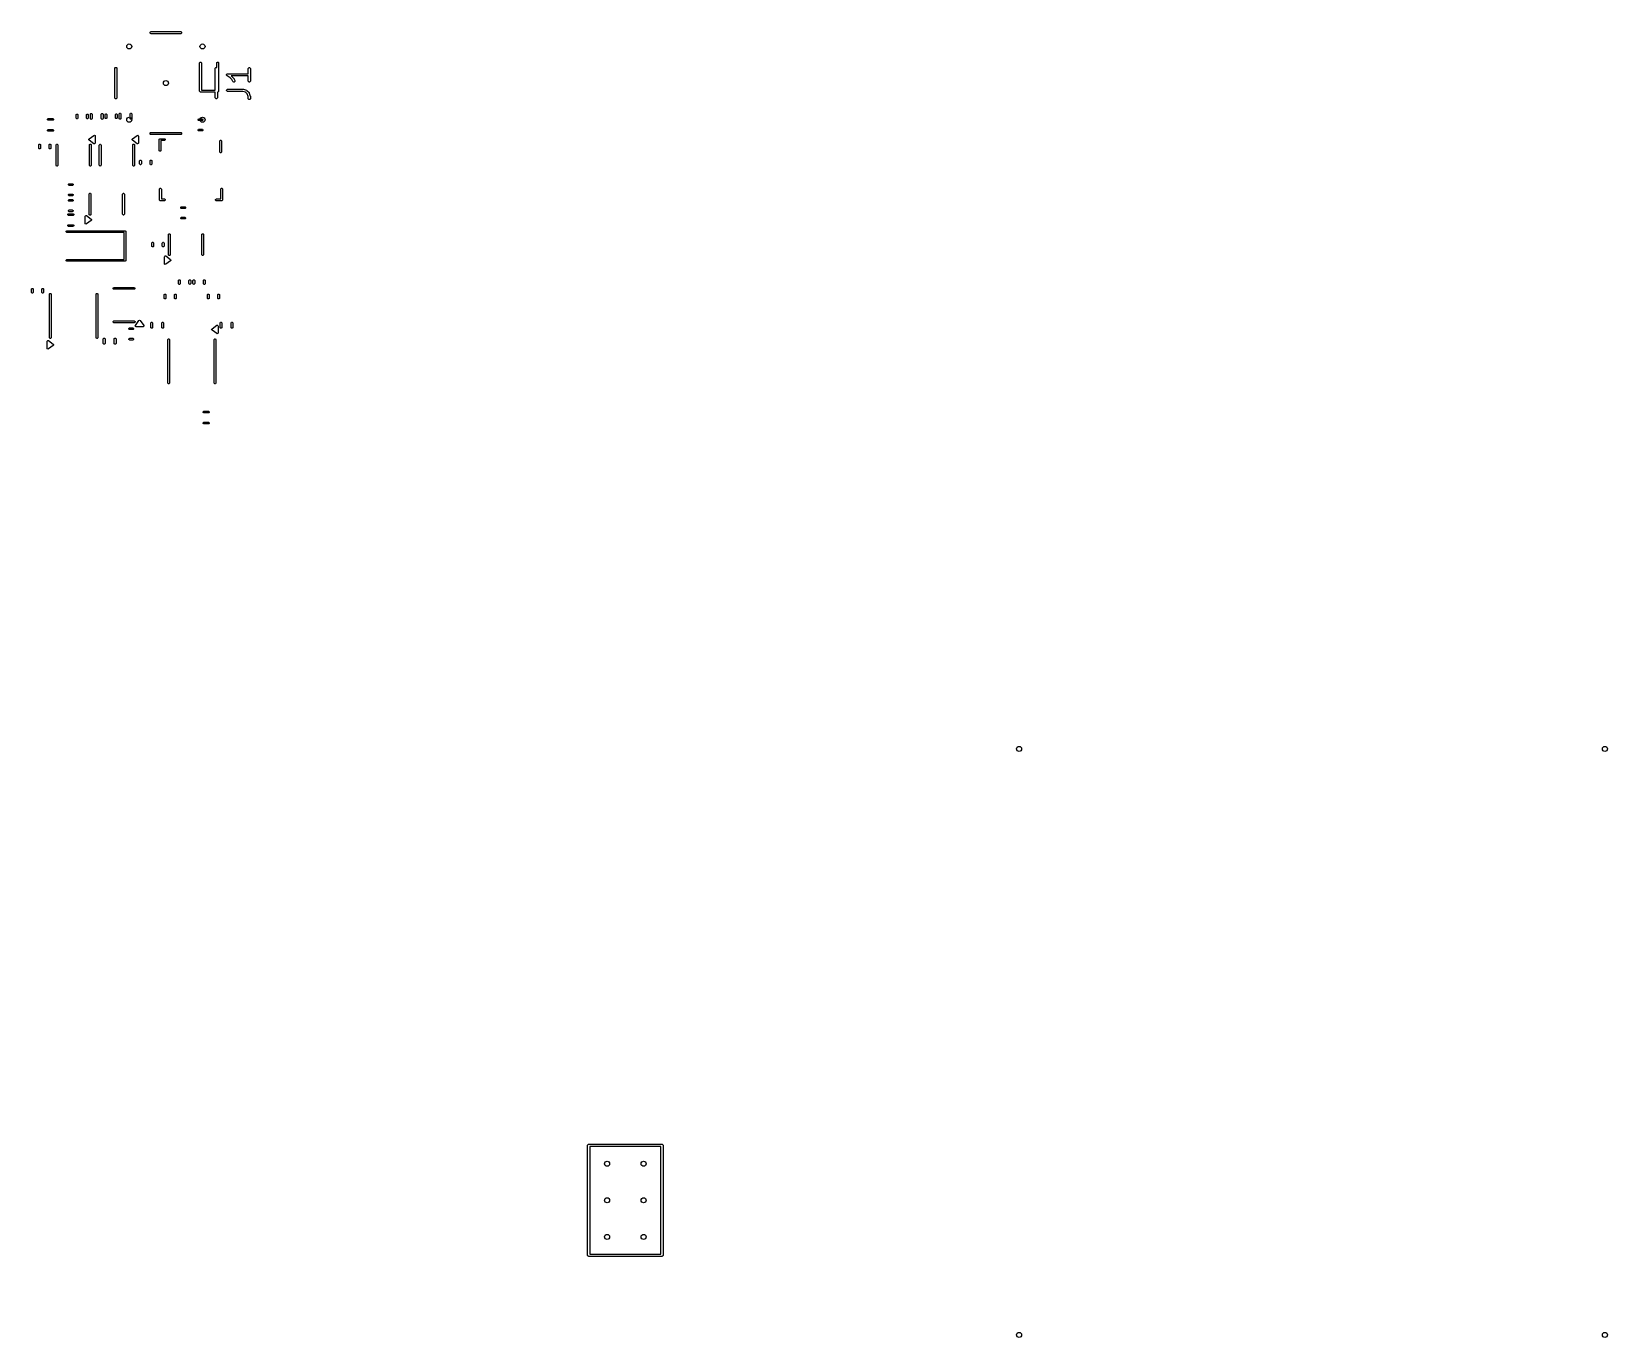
# Model space of a CAD drawing. Extents: x -2.3 to 2.01, y 0.39 to 3.96.
import ezdxf

# ---------------------------------------------------------------- set-up
doc = ezdxf.new("R2010")
doc.units = 0
doc.header["$MEASUREMENT"] = 0
doc.layers.add('BLACK', color=7, linetype='CONTINUOUS')

msp = doc.modelspace()

# ---------------------------------------------------------------- linework, layer by layer
at = {"layer": 'BLACK', "linetype": 'CONTINUOUS'}
for p, q in [((-1.9728, 3.9565), (-1.9724, 3.9575)), ((-1.9728, 3.9553), (-1.9728, 3.9565)), ((-1.9724, 3.9543), (-1.9728, 3.9553)), ((-1.9724, 3.9575), (-1.9716, 3.9584)), ((-1.9716, 3.9535), (-1.9724, 3.9543)), ((-1.9716, 3.9584), (-1.9705, 3.9588)), ((-1.9705, 3.953), (-1.9716, 3.9535)), ((-1.9705, 3.9588), (-1.9699, 3.9589)), ((-1.9699, 3.953), (-1.9705, 3.953)), ((-1.9699, 3.9589), (-1.8899, 3.9589)), ((-1.8899, 3.953), (-1.9699, 3.953)), ((-1.8899, 3.9589), (-1.8893, 3.9588)), ((-1.8893, 3.953), (-1.8899, 3.953)), ((-1.8893, 3.9588), (-1.8883, 3.9584)), ((-1.8883, 3.9535), (-1.8893, 3.953)), ((-1.8883, 3.9584), (-1.8875, 3.9575)), ((-1.8875, 3.9543), (-1.8883, 3.9535)), ((-1.8875, 3.9575), (-1.887, 3.9565)), ((-1.887, 3.9553), (-1.8875, 3.9543)), ((-1.887, 3.9565), (-1.887, 3.9553)), ((-1.8378, 3.8732), (-1.8376, 3.8741)), ((-1.8376, 3.8741), (-1.8363, 3.8754)), ((-1.8363, 3.8754), (-1.8345, 3.8754)), ((-1.8345, 3.8754), (-1.8333, 3.8741)), ((-1.8333, 3.8741), (-1.8331, 3.8732)), ((-1.7906, 3.8732), (-1.7904, 3.8741)), ((-1.7904, 3.8741), (-1.7891, 3.8754)), ((-1.7891, 3.8754), (-1.7873, 3.8754)), ((-1.7873, 3.8754), (-1.786, 3.8741)), ((-1.786, 3.8741), (-1.7858, 3.8732)), ((-2.0697, 3.8581), (-2.0696, 3.8587)), ((-2.0697, 3.7781), (-2.0697, 3.8581)), ((-2.0696, 3.8587), (-2.0692, 3.8598)), ((-2.0692, 3.8598), (-2.0684, 3.8606)), ((-2.0684, 3.8606), (-2.0673, 3.861)), ((-2.0673, 3.861), (-2.0661, 3.861)), ((-2.0661, 3.861), (-2.0651, 3.8606)), ((-2.0651, 3.8606), (-2.0643, 3.8598)), ((-2.0643, 3.8598), (-2.0638, 3.8587)), ((-2.0638, 3.8587), (-2.0638, 3.8581)), ((-2.0638, 3.8581), (-2.0638, 3.7781)), ((-1.8378, 3.7961), (-1.8378, 3.8732)), ((-1.8331, 3.8732), (-1.8331, 3.7984)), ((-1.7951, 3.8581), (-1.795, 3.8587)), ((-1.7951, 3.7984), (-1.7951, 3.8581)), ((-1.795, 3.8587), (-1.7946, 3.8598)), ((-1.7946, 3.8598), (-1.7938, 3.8606)), ((-1.7938, 3.8606), (-1.7927, 3.861)), ((-1.7927, 3.861), (-1.7915, 3.861)), ((-1.7915, 3.861), (-1.7906, 3.8606)), ((-1.7906, 3.8606), (-1.7906, 3.8732)), ((-1.7858, 3.8732), (-1.7858, 3.7961)), ((-1.7641, 3.8412), (-1.764, 3.8415)), ((-1.7641, 3.8409), (-1.7641, 3.8412)), ((-1.7641, 3.8406), (-1.7641, 3.8409)), ((-1.7641, 3.8403), (-1.7641, 3.8406)), ((-1.7641, 3.84), (-1.7641, 3.8403)), ((-1.764, 3.8398), (-1.7641, 3.84)), ((-1.764, 3.8415), (-1.7639, 3.8417)), ((-1.7639, 3.8395), (-1.764, 3.8398)), ((-1.7639, 3.8417), (-1.7637, 3.842)), ((-1.7637, 3.8392), (-1.7639, 3.8395)), ((-1.7637, 3.842), (-1.7636, 3.8422)), ((-1.7636, 3.839), (-1.7637, 3.8392)), ((-1.7636, 3.8422), (-1.7634, 3.8425)), ((-1.7634, 3.8388), (-1.7636, 3.839)), ((-1.7634, 3.8425), (-1.7633, 3.8427)), ((-1.7633, 3.8385), (-1.7634, 3.8388)), ((-1.7633, 3.8427), (-1.763, 3.8429)), ((-1.7628, 3.8382), (-1.7633, 3.8385)), ((-1.763, 3.8429), (-1.7628, 3.8431)), ((-1.7628, 3.8431), (-1.7625, 3.8432)), ((-1.7546, 3.8327), (-1.7628, 3.8382)), ((-1.7628, 3.8382), (-1.7628, 3.8382)), ((-1.7628, 3.8382), (-1.7628, 3.8382)), ((-1.7628, 3.8382), (-1.7628, 3.8382)), ((-1.7625, 3.8432), (-1.7623, 3.8433)), ((-1.7623, 3.8433), (-1.762, 3.8434)), ((-1.762, 3.8434), (-1.7618, 3.8435)), ((-1.7618, 3.8435), (-1.7612, 3.8436)), ((-1.7612, 3.8436), (-1.7612, 3.8436)), ((-1.7612, 3.8436), (-1.7612, 3.8436)), ((-1.7612, 3.8436), (-1.7612, 3.8436)), ((-1.7612, 3.8436), (-1.7051, 3.8436)), ((-1.7495, 3.8276), (-1.7546, 3.8327)), ((-1.7051, 3.8377), (-1.7514, 3.8377)), ((-1.7514, 3.8377), (-1.7511, 3.8374)), ((-1.7511, 3.8374), (-1.7511, 3.8374)), ((-1.7511, 3.8374), (-1.7511, 3.8374)), ((-1.7511, 3.8374), (-1.7509, 3.8373)), ((-1.7509, 3.8373), (-1.7507, 3.8371)), ((-1.7507, 3.8371), (-1.7507, 3.8371)), ((-1.7507, 3.8371), (-1.7507, 3.8371)), ((-1.7507, 3.8371), (-1.745, 3.8314)), ((-1.745, 3.8314), (-1.7448, 3.8312)), ((-1.7448, 3.8312), (-1.7448, 3.8312)), ((-1.7448, 3.8312), (-1.7447, 3.8311)), ((-1.7447, 3.8311), (-1.7447, 3.831)), ((-1.7447, 3.831), (-1.7446, 3.8309)), ((-1.7446, 3.8309), (-1.7445, 3.8307)), ((-1.7445, 3.8307), (-1.7417, 3.8251)), ((-1.7051, 3.8575), (-1.705, 3.8581)), ((-1.7051, 3.8436), (-1.7051, 3.8575)), ((-1.7051, 3.8237), (-1.7051, 3.8377)), ((-1.705, 3.8581), (-1.7046, 3.8591)), ((-1.7046, 3.8591), (-1.7038, 3.8599)), ((-1.7038, 3.8599), (-1.7027, 3.8604)), ((-1.7027, 3.8604), (-1.7015, 3.8604)), ((-1.7015, 3.8604), (-1.7005, 3.8599)), ((-1.7005, 3.8599), (-1.6997, 3.8591)), ((-1.6997, 3.8591), (-1.6992, 3.8581)), ((-1.6992, 3.8581), (-1.6992, 3.8575)), ((-1.6992, 3.8575), (-1.6992, 3.8237)), ((-1.8376, 3.7952), (-1.8378, 3.7961)), ((-1.8363, 3.7939), (-1.8376, 3.7952)), ((-1.8354, 3.7937), (-1.8363, 3.7939)), ((-1.7951, 3.7937), (-1.8354, 3.7937)), ((-1.8331, 3.7984), (-1.7951, 3.7984)), ((-1.7951, 3.7781), (-1.7951, 3.7937)), ((-1.7882, 3.7937), (-1.7892, 3.7937)), ((-1.7892, 3.7937), (-1.7892, 3.7781)), ((-1.7873, 3.7939), (-1.7882, 3.7937)), ((-1.786, 3.7952), (-1.7873, 3.7939)), ((-1.7858, 3.7961), (-1.786, 3.7952)), ((-1.7641, 3.799), (-1.7636, 3.8001)), ((-1.7641, 3.7978), (-1.7641, 3.799)), ((-1.7636, 3.7968), (-1.7641, 3.7978)), ((-1.7636, 3.8001), (-1.7628, 3.8009)), ((-1.7628, 3.796), (-1.7636, 3.7968)), ((-1.7628, 3.8009), (-1.7618, 3.8013)), ((-1.7618, 3.7955), (-1.7628, 3.796)), ((-1.7618, 3.8013), (-1.7612, 3.8014)), ((-1.7612, 3.7955), (-1.7618, 3.7955)), ((-1.7612, 3.8014), (-1.719, 3.8014)), ((-1.7195, 3.7955), (-1.7612, 3.7955)), ((-1.7469, 3.8224), (-1.7495, 3.8276)), ((-1.7466, 3.8219), (-1.7469, 3.8224)), ((-1.7458, 3.8212), (-1.7466, 3.8219)), ((-1.7447, 3.8208), (-1.7458, 3.8212)), ((-1.7435, 3.8209), (-1.7447, 3.8208)), ((-1.7425, 3.8214), (-1.7435, 3.8209)), ((-1.7417, 3.8223), (-1.7425, 3.8214)), ((-1.7417, 3.8251), (-1.7415, 3.8245)), ((-1.7414, 3.8234), (-1.7417, 3.8223)), ((-1.7415, 3.8245), (-1.7414, 3.8234)), ((-1.7122, 3.793), (-1.7195, 3.7955)), ((-1.719, 3.8014), (-1.7187, 3.8013)), ((-1.7187, 3.8013), (-1.7186, 3.8014)), ((-1.7186, 3.8014), (-1.7185, 3.8013)), ((-1.7185, 3.8013), (-1.7184, 3.8013)), ((-1.7184, 3.8013), (-1.7183, 3.8013)), ((-1.7183, 3.8013), (-1.7181, 3.8012)), ((-1.7181, 3.8012), (-1.7096, 3.7984)), ((-1.7075, 3.7884), (-1.7122, 3.793)), ((-1.7096, 3.7984), (-1.7091, 3.7982)), ((-1.7091, 3.7982), (-1.709, 3.7981)), ((-1.709, 3.7981), (-1.7089, 3.7981)), ((-1.7089, 3.7981), (-1.7085, 3.7977)), ((-1.7085, 3.7977), (-1.7028, 3.7921)), ((-1.7051, 3.7811), (-1.7075, 3.7884)), ((-1.705, 3.8232), (-1.7051, 3.8237)), ((-1.7046, 3.8221), (-1.705, 3.8232)), ((-1.7038, 3.8213), (-1.7046, 3.8221)), ((-1.7027, 3.8208), (-1.7038, 3.8213)), ((-1.7028, 3.7921), (-1.7025, 3.7916)), ((-1.7015, 3.8208), (-1.7027, 3.8208)), ((-1.7025, 3.7916), (-1.7024, 3.7915)), ((-1.7024, 3.7915), (-1.7024, 3.7915)), ((-1.7024, 3.7915), (-1.7021, 3.7909)), ((-1.7021, 3.7909), (-1.6993, 3.7825)), ((-1.7005, 3.8213), (-1.7015, 3.8208)), ((-1.6997, 3.8221), (-1.7005, 3.8213)), ((-1.6992, 3.8232), (-1.6997, 3.8221)), ((-1.6992, 3.8237), (-1.6992, 3.8232)), ((-2.0696, 3.7775), (-2.0697, 3.7781)), ((-2.0692, 3.7765), (-2.0696, 3.7775)), ((-2.0684, 3.7757), (-2.0692, 3.7765)), ((-2.0673, 3.7752), (-2.0684, 3.7757)), ((-2.0661, 3.7752), (-2.0673, 3.7752)), ((-2.0651, 3.7757), (-2.0661, 3.7752)), ((-2.0643, 3.7765), (-2.0651, 3.7757)), ((-2.0638, 3.7775), (-2.0643, 3.7765)), ((-2.0638, 3.7781), (-2.0638, 3.7775)), ((-1.795, 3.7775), (-1.7951, 3.7781)), ((-1.7946, 3.7765), (-1.795, 3.7775)), ((-1.7938, 3.7757), (-1.7946, 3.7765)), ((-1.7927, 3.7752), (-1.7938, 3.7757)), ((-1.7915, 3.7752), (-1.7927, 3.7752)), ((-1.7905, 3.7757), (-1.7915, 3.7752)), ((-1.7897, 3.7765), (-1.7905, 3.7757)), ((-1.7892, 3.7775), (-1.7897, 3.7765)), ((-1.7892, 3.7781), (-1.7892, 3.7775)), ((-1.7051, 3.7759), (-1.7051, 3.7811)), ((-1.705, 3.7754), (-1.7051, 3.7759)), ((-1.7046, 3.7743), (-1.705, 3.7754)), ((-1.7038, 3.7735), (-1.7046, 3.7743)), ((-1.7027, 3.773), (-1.7038, 3.7735)), ((-1.7015, 3.773), (-1.7027, 3.773)), ((-1.7005, 3.7735), (-1.7015, 3.773)), ((-1.6997, 3.7743), (-1.7005, 3.7735)), ((-1.6992, 3.7754), (-1.6997, 3.7743)), ((-1.6993, 3.7825), (-1.6993, 3.7822)), ((-1.6993, 3.7822), (-1.6992, 3.7821)), ((-1.6992, 3.7821), (-1.6992, 3.782)), ((-1.6992, 3.782), (-1.6992, 3.7819)), ((-1.6992, 3.7819), (-1.6992, 3.7818)), ((-1.6992, 3.7818), (-1.6992, 3.7816)), ((-1.6992, 3.7816), (-1.6992, 3.7759)), ((-1.6992, 3.7759), (-1.6992, 3.7754)), ((-2.2531, 3.7198), (-2.2518, 3.7211)), ((-2.2531, 3.718), (-2.2531, 3.7198)), ((-2.2518, 3.7167), (-2.2531, 3.718)), ((-2.2518, 3.7211), (-2.2509, 3.7213)), ((-2.2509, 3.7165), (-2.2518, 3.7167)), ((-2.2509, 3.7213), (-2.2388, 3.7213)), ((-2.2388, 3.7165), (-2.2509, 3.7165)), ((-2.2388, 3.7213), (-2.2379, 3.7211)), ((-2.2379, 3.7167), (-2.2388, 3.7165)), ((-2.2379, 3.7211), (-2.2367, 3.7198)), ((-2.2367, 3.718), (-2.2379, 3.7167)), ((-2.2367, 3.7198), (-2.2367, 3.718)), ((-2.1748, 3.7314), (-2.1746, 3.7323)), ((-2.1748, 3.7229), (-2.1748, 3.7314)), ((-2.1746, 3.722), (-2.1748, 3.7229)), ((-2.1746, 3.7323), (-2.1733, 3.7336)), ((-2.1733, 3.7207), (-2.1746, 3.722)), ((-2.1733, 3.7336), (-2.1715, 3.7336)), ((-2.1715, 3.7207), (-2.1733, 3.7207)), ((-2.1715, 3.7336), (-2.1703, 3.7323)), ((-2.1703, 3.722), (-2.1715, 3.7207)), ((-2.1703, 3.7323), (-2.1701, 3.7314)), ((-2.1701, 3.7229), (-2.1703, 3.722)), ((-2.1701, 3.7314), (-2.1701, 3.7229)), ((-2.1465, 3.7314), (-2.1463, 3.7323)), ((-2.1465, 3.7229), (-2.1465, 3.7314)), ((-2.1463, 3.722), (-2.1465, 3.7229)), ((-2.1463, 3.7323), (-2.145, 3.7336)), ((-2.145, 3.7207), (-2.1463, 3.722)), ((-2.145, 3.7336), (-2.1432, 3.7336)), ((-2.1432, 3.7207), (-2.145, 3.7207)), ((-2.1432, 3.7336), (-2.1419, 3.7323)), ((-2.1419, 3.722), (-2.1432, 3.7207)), ((-2.1419, 3.7323), (-2.1417, 3.7314)), ((-2.1417, 3.7229), (-2.1419, 3.722)), ((-2.1417, 3.7314), (-2.1417, 3.7229)), ((-2.1362, 3.7332), (-2.136, 3.7341)), ((-2.1362, 3.7211), (-2.1362, 3.7332)), ((-2.136, 3.7202), (-2.1362, 3.7211)), ((-2.136, 3.7341), (-2.1348, 3.7354)), ((-2.1348, 3.7189), (-2.136, 3.7202)), ((-2.1348, 3.7354), (-2.133, 3.7354)), ((-2.133, 3.7189), (-2.1348, 3.7189)), ((-2.133, 3.7354), (-2.1317, 3.7341)), ((-2.1317, 3.7202), (-2.133, 3.7189)), ((-2.1317, 3.7341), (-2.1315, 3.7332)), ((-2.1315, 3.7211), (-2.1317, 3.7202)), ((-2.1315, 3.7332), (-2.1315, 3.7211)), ((-2.1063, 3.7332), (-2.1061, 3.7341)), ((-2.1063, 3.7211), (-2.1063, 3.7332)), ((-2.1061, 3.7202), (-2.1063, 3.7211)), ((-2.1061, 3.7341), (-2.1048, 3.7354)), ((-2.1048, 3.7189), (-2.1061, 3.7202)), ((-2.1048, 3.7354), (-2.103, 3.7354)), ((-2.103, 3.7189), (-2.1048, 3.7189)), ((-2.103, 3.7354), (-2.1018, 3.7341)), ((-2.1018, 3.7202), (-2.103, 3.7189)), ((-2.1018, 3.7341), (-2.1016, 3.7332)), ((-2.1016, 3.7211), (-2.1018, 3.7202)), ((-2.1016, 3.7332), (-2.1016, 3.7211)), ((-2.0961, 3.7318), (-2.0959, 3.7327)), ((-2.0961, 3.7233), (-2.0961, 3.7318)), ((-2.0959, 3.7224), (-2.0961, 3.7233)), ((-2.0959, 3.7327), (-2.0946, 3.734)), ((-2.0946, 3.7211), (-2.0959, 3.7224)), ((-2.0946, 3.734), (-2.0928, 3.734)), ((-2.0928, 3.7211), (-2.0946, 3.7211)), ((-2.0928, 3.734), (-2.0915, 3.7327)), ((-2.0915, 3.7224), (-2.0928, 3.7211)), ((-2.0915, 3.7327), (-2.0913, 3.7318)), ((-2.0913, 3.7233), (-2.0915, 3.7224)), ((-2.0913, 3.7318), (-2.0913, 3.7233)), ((-2.0677, 3.7318), (-2.0675, 3.7327)), ((-2.0677, 3.7233), (-2.0677, 3.7318)), ((-2.0675, 3.7224), (-2.0677, 3.7233)), ((-2.0675, 3.7327), (-2.0663, 3.734)), ((-2.0663, 3.7211), (-2.0675, 3.7224)), ((-2.0663, 3.734), (-2.0645, 3.734)), ((-2.0645, 3.7211), (-2.0663, 3.7211)), ((-2.0645, 3.734), (-2.0632, 3.7327)), ((-2.0632, 3.7224), (-2.0645, 3.7211)), ((-2.0632, 3.7327), (-2.063, 3.7318)), ((-2.063, 3.7233), (-2.0632, 3.7224)), ((-2.063, 3.7318), (-2.063, 3.7233)), ((-2.0575, 3.7336), (-2.0573, 3.7345)), ((-2.0575, 3.7215), (-2.0575, 3.7336)), ((-2.0573, 3.7206), (-2.0575, 3.7215)), ((-2.0573, 3.7345), (-2.056, 3.7358)), ((-2.056, 3.7193), (-2.0573, 3.7206)), ((-2.056, 3.7358), (-2.0542, 3.7358)), ((-2.0542, 3.7193), (-2.056, 3.7193)), ((-2.0542, 3.7358), (-2.0529, 3.7345)), ((-2.0529, 3.7206), (-2.0542, 3.7193)), ((-2.0529, 3.7345), (-2.0528, 3.7336)), ((-2.0528, 3.7215), (-2.0529, 3.7206)), ((-2.0528, 3.7336), (-2.0528, 3.7215)), ((-2.0276, 3.7336), (-2.0274, 3.7345)), ((-2.0276, 3.7215), (-2.0276, 3.7336)), ((-2.0274, 3.7206), (-2.0276, 3.7215)), ((-2.0274, 3.7345), (-2.0261, 3.7358)), ((-2.0261, 3.7193), (-2.0274, 3.7206)), ((-2.0261, 3.7358), (-2.0243, 3.7358)), ((-2.0243, 3.7193), (-2.0261, 3.7193)), ((-2.0243, 3.7358), (-2.023, 3.7345)), ((-2.023, 3.7206), (-2.0243, 3.7193)), ((-2.023, 3.7345), (-2.0228, 3.7336)), ((-2.0228, 3.7215), (-2.023, 3.7206)), ((-2.0228, 3.7336), (-2.0228, 3.7215)), ((-1.8419, 3.719), (-1.8406, 3.7203)), ((-1.8419, 3.7172), (-1.8419, 3.719)), ((-1.8406, 3.7159), (-1.8419, 3.7172)), ((-1.8406, 3.7203), (-1.8397, 3.7205)), ((-1.8397, 3.7157), (-1.8406, 3.7159)), ((-1.8397, 3.7205), (-1.8312, 3.7205)), ((-1.8312, 3.7157), (-1.8397, 3.7157)), ((-1.8312, 3.7205), (-1.8303, 3.7203)), ((-1.8303, 3.7159), (-1.8312, 3.7157)), ((-1.8303, 3.7203), (-1.829, 3.719)), ((-1.829, 3.7172), (-1.8303, 3.7159)), ((-1.829, 3.719), (-1.829, 3.7172)), ((-2.2531, 3.6899), (-2.2518, 3.6912)), ((-2.2531, 3.6881), (-2.2531, 3.6899)), ((-2.2518, 3.6868), (-2.2531, 3.6881)), ((-2.2518, 3.6912), (-2.2509, 3.6913)), ((-2.2509, 3.6866), (-2.2518, 3.6868)), ((-2.2509, 3.6913), (-2.2388, 3.6913)), ((-2.2388, 3.6866), (-2.2509, 3.6866)), ((-2.2388, 3.6913), (-2.2379, 3.6912)), ((-2.2379, 3.6868), (-2.2388, 3.6866)), ((-2.2379, 3.6912), (-2.2367, 3.6899)), ((-2.2367, 3.6881), (-2.2379, 3.6868)), ((-2.2367, 3.6899), (-2.2367, 3.6881)), ((-2.1405, 3.6634), (-2.1401, 3.6652)), ((-2.1396, 3.6619), (-2.1405, 3.6634)), ((-2.1401, 3.6652), (-2.1396, 3.6657)), ((-2.1396, 3.6657), (-2.1266, 3.6751)), ((-2.1266, 3.6524), (-2.1396, 3.6619)), ((-2.1266, 3.6751), (-2.1248, 3.6756)), ((-2.1248, 3.6756), (-2.1233, 3.6746)), ((-2.1233, 3.6746), (-2.1228, 3.6732)), ((-2.1228, 3.6732), (-2.1228, 3.6543)), ((-2.0224, 3.6634), (-2.022, 3.6652)), ((-2.0215, 3.6619), (-2.0224, 3.6634)), ((-2.022, 3.6652), (-2.0215, 3.6657)), ((-2.0215, 3.6657), (-2.0085, 3.6751)), ((-2.0085, 3.6524), (-2.0215, 3.6619)), ((-2.0085, 3.6751), (-2.0067, 3.6756)), ((-2.0067, 3.6756), (-2.0052, 3.6746)), ((-2.0052, 3.6746), (-2.0047, 3.6732)), ((-2.0047, 3.6732), (-2.0047, 3.6543)), ((-1.9728, 3.6809), (-1.9724, 3.682)), ((-1.9728, 3.6797), (-1.9728, 3.6809)), ((-1.9724, 3.6787), (-1.9728, 3.6797)), ((-1.9724, 3.682), (-1.9716, 3.6828)), ((-1.9716, 3.6779), (-1.9724, 3.6787)), ((-1.9716, 3.6828), (-1.9705, 3.6832)), ((-1.9705, 3.6774), (-1.9716, 3.6779)), ((-1.9705, 3.6832), (-1.9699, 3.6833)), ((-1.9699, 3.6774), (-1.9705, 3.6774)), ((-1.9699, 3.6833), (-1.8899, 3.6833)), ((-1.8899, 3.6774), (-1.9699, 3.6774)), ((-1.948, 3.6636), (-1.9479, 3.6645)), ((-1.948, 3.6341), (-1.948, 3.6636)), ((-1.9479, 3.6645), (-1.9466, 3.6658)), ((-1.9466, 3.6658), (-1.9457, 3.6659)), ((-1.9457, 3.6659), (-1.9339, 3.6659)), ((-1.9339, 3.6612), (-1.9433, 3.6612)), ((-1.9433, 3.6612), (-1.9433, 3.6341)), ((-1.9339, 3.6659), (-1.933, 3.6658)), ((-1.933, 3.6614), (-1.9339, 3.6612)), ((-1.933, 3.6658), (-1.9317, 3.6645)), ((-1.9317, 3.6627), (-1.933, 3.6614)), ((-1.9317, 3.6645), (-1.9317, 3.6627)), ((-1.8899, 3.6833), (-1.8893, 3.6832)), ((-1.8893, 3.6774), (-1.8899, 3.6774)), ((-1.8893, 3.6832), (-1.8883, 3.6828)), ((-1.8883, 3.6779), (-1.8893, 3.6774)), ((-1.8883, 3.6828), (-1.8875, 3.682)), ((-1.8875, 3.6787), (-1.8883, 3.6779)), ((-1.8875, 3.682), (-1.887, 3.6809)), ((-1.887, 3.6797), (-1.8875, 3.6787)), ((-1.887, 3.6809), (-1.887, 3.6797)), ((-1.8419, 3.6907), (-1.8406, 3.6919)), ((-1.8419, 3.6889), (-1.8419, 3.6907)), ((-1.8406, 3.6876), (-1.8419, 3.6889)), ((-1.8406, 3.6919), (-1.8397, 3.6921)), ((-1.8397, 3.6874), (-1.8406, 3.6876)), ((-1.8397, 3.6921), (-1.8312, 3.6921)), ((-1.8312, 3.6874), (-1.8397, 3.6874)), ((-1.8312, 3.6921), (-1.8303, 3.6919)), ((-1.8303, 3.6876), (-1.8312, 3.6874)), ((-1.8303, 3.6919), (-1.829, 3.6907)), ((-1.829, 3.6889), (-1.8303, 3.6876)), ((-1.829, 3.6907), (-1.829, 3.6889)), ((-1.7827, 3.6596), (-1.7825, 3.6605)), ((-1.7827, 3.6301), (-1.7827, 3.6596)), ((-1.7825, 3.6605), (-1.7812, 3.6618)), ((-1.7812, 3.6618), (-1.7794, 3.6618)), ((-1.7794, 3.6618), (-1.7781, 3.6605)), ((-1.7781, 3.6605), (-1.778, 3.6596)), ((-1.778, 3.6596), (-1.778, 3.6301)), ((-2.2772, 3.6491), (-2.277, 3.65)), ((-2.2772, 3.6406), (-2.2772, 3.6491)), ((-2.277, 3.6397), (-2.2772, 3.6406)), ((-2.277, 3.65), (-2.2757, 3.6513)), ((-2.2757, 3.6385), (-2.277, 3.6397)), ((-2.2757, 3.6513), (-2.2739, 3.6513)), ((-2.2739, 3.6385), (-2.2757, 3.6385)), ((-2.2739, 3.6513), (-2.2726, 3.65)), ((-2.2726, 3.6397), (-2.2739, 3.6385)), ((-2.2726, 3.65), (-2.2724, 3.6491)), ((-2.2724, 3.6406), (-2.2726, 3.6397)), ((-2.2724, 3.6491), (-2.2724, 3.6406)), ((-2.2488, 3.6491), (-2.2486, 3.65)), ((-2.2488, 3.6406), (-2.2488, 3.6491)), ((-2.2486, 3.6397), (-2.2488, 3.6406)), ((-2.2486, 3.65), (-2.2474, 3.6513)), ((-2.2474, 3.6385), (-2.2486, 3.6397)), ((-2.2474, 3.6513), (-2.2456, 3.6513)), ((-2.2456, 3.6385), (-2.2474, 3.6385)), ((-2.2456, 3.6513), (-2.2443, 3.65)), ((-2.2443, 3.6397), (-2.2456, 3.6385)), ((-2.2443, 3.65), (-2.2441, 3.6491)), ((-2.2441, 3.6406), (-2.2443, 3.6397)), ((-2.2441, 3.6491), (-2.2441, 3.6406)), ((-2.2299, 3.6488), (-2.2297, 3.6497)), ((-2.2299, 3.5937), (-2.2299, 3.6488)), ((-2.2297, 3.6497), (-2.2285, 3.651)), ((-2.2285, 3.651), (-2.2267, 3.651)), ((-2.2267, 3.651), (-2.2254, 3.6497)), ((-2.2254, 3.6497), (-2.2252, 3.6488)), ((-2.2252, 3.6488), (-2.2252, 3.5937)), ((-2.1386, 3.6492), (-2.1384, 3.6501)), ((-2.1386, 3.5937), (-2.1386, 3.6492)), ((-2.1384, 3.6501), (-2.1371, 3.6514)), ((-2.1371, 3.6514), (-2.1353, 3.6514)), ((-2.1353, 3.6514), (-2.134, 3.6501)), ((-2.134, 3.6501), (-2.1339, 3.6492)), ((-2.1339, 3.6492), (-2.1339, 3.5937)), ((-2.1252, 3.652), (-2.1266, 3.6524)), ((-2.1235, 3.6527), (-2.1252, 3.652)), ((-2.1228, 3.6543), (-2.1235, 3.6527)), ((-2.1118, 3.6488), (-2.1116, 3.6497)), ((-2.1118, 3.5937), (-2.1118, 3.6488)), ((-2.1116, 3.6497), (-2.1104, 3.651)), ((-2.1104, 3.651), (-2.1085, 3.651)), ((-2.1085, 3.651), (-2.1073, 3.6497)), ((-2.1073, 3.6497), (-2.1071, 3.6488)), ((-2.1071, 3.6488), (-2.1071, 3.5937)), ((-2.0205, 3.6492), (-2.0203, 3.6501)), ((-2.0205, 3.5937), (-2.0205, 3.6492)), ((-2.0203, 3.6501), (-2.019, 3.6514)), ((-2.019, 3.6514), (-2.0172, 3.6514)), ((-2.0172, 3.6514), (-2.0159, 3.6501)), ((-2.0159, 3.6501), (-2.0157, 3.6492)), ((-2.0157, 3.6492), (-2.0157, 3.5937)), ((-2.0071, 3.652), (-2.0085, 3.6524)), ((-2.0054, 3.6527), (-2.0071, 3.652)), ((-2.0047, 3.6543), (-2.0054, 3.6527)), ((-1.9479, 3.6332), (-1.948, 3.6341)), ((-1.9466, 3.6319), (-1.9479, 3.6332)), ((-1.9448, 3.6319), (-1.9466, 3.6319)), ((-1.9435, 3.6332), (-1.9448, 3.6319)), ((-1.9433, 3.6341), (-1.9435, 3.6332)), ((-1.7825, 3.6292), (-1.7827, 3.6301)), ((-1.7812, 3.6279), (-1.7825, 3.6292)), ((-1.7794, 3.6279), (-1.7812, 3.6279)), ((-1.7781, 3.6292), (-1.7794, 3.6279)), ((-1.778, 3.6301), (-1.7781, 3.6292)), ((-2.2297, 3.5928), (-2.2299, 3.5937)), ((-2.2285, 3.5915), (-2.2297, 3.5928)), ((-2.2267, 3.5915), (-2.2285, 3.5915)), ((-2.2254, 3.5928), (-2.2267, 3.5915)), ((-2.2252, 3.5937), (-2.2254, 3.5928)), ((-2.1384, 3.5928), (-2.1386, 3.5937)), ((-2.1371, 3.5915), (-2.1384, 3.5928)), ((-2.1353, 3.5915), (-2.1371, 3.5915)), ((-2.134, 3.5928), (-2.1353, 3.5915)), ((-2.1339, 3.5937), (-2.134, 3.5928)), ((-2.1116, 3.5928), (-2.1118, 3.5937)), ((-2.1104, 3.5915), (-2.1116, 3.5928)), ((-2.1085, 3.5915), (-2.1104, 3.5915)), ((-2.1073, 3.5928), (-2.1085, 3.5915)), ((-2.1071, 3.5937), (-2.1073, 3.5928)), ((-2.0203, 3.5928), (-2.0205, 3.5937)), ((-2.019, 3.5915), (-2.0203, 3.5928)), ((-2.0172, 3.5915), (-2.019, 3.5915)), ((-2.0159, 3.5928), (-2.0172, 3.5915)), ((-2.0157, 3.5937), (-2.0159, 3.5928)), ((-2.0016, 3.6058), (-2.0014, 3.6067)), ((-2.0016, 3.5973), (-2.0016, 3.6058)), ((-2.0014, 3.5964), (-2.0016, 3.5973)), ((-2.0014, 3.6067), (-2.0001, 3.608)), ((-2.0001, 3.5951), (-2.0014, 3.5964)), ((-2.0001, 3.608), (-1.9983, 3.608)), ((-1.9983, 3.5951), (-2.0001, 3.5951)), ((-1.9983, 3.608), (-1.997, 3.6067)), ((-1.997, 3.5964), (-1.9983, 3.5951)), ((-1.997, 3.6067), (-1.9969, 3.6058)), ((-1.9969, 3.5973), (-1.997, 3.5964)), ((-1.9969, 3.6058), (-1.9969, 3.5973)), ((-1.9732, 3.6058), (-1.973, 3.6067)), ((-1.9732, 3.5973), (-1.9732, 3.6058)), ((-1.973, 3.5964), (-1.9732, 3.5973)), ((-1.973, 3.6067), (-1.9718, 3.608)), ((-1.9718, 3.5951), (-1.973, 3.5964)), ((-1.9718, 3.608), (-1.97, 3.608)), ((-1.97, 3.5951), (-1.9718, 3.5951)), ((-1.97, 3.608), (-1.9687, 3.6067)), ((-1.9687, 3.5964), (-1.97, 3.5951)), ((-1.9687, 3.6067), (-1.9685, 3.6058)), ((-1.9685, 3.5973), (-1.9687, 3.5964)), ((-1.9685, 3.6058), (-1.9685, 3.5973)), ((-2.1962, 3.5418), (-2.1949, 3.5431)), ((-2.1962, 3.54), (-2.1962, 3.5418)), ((-2.1949, 3.5388), (-2.1962, 3.54)), ((-2.1949, 3.5431), (-2.194, 3.5433)), ((-2.194, 3.5386), (-2.1949, 3.5388)), ((-2.194, 3.5433), (-2.1855, 3.5433)), ((-2.1855, 3.5386), (-2.194, 3.5386)), ((-2.1855, 3.5433), (-2.1846, 3.5431)), ((-2.1846, 3.5388), (-2.1855, 3.5386)), ((-2.1846, 3.5431), (-2.1833, 3.5418)), ((-2.1833, 3.54), (-2.1846, 3.5388)), ((-2.1833, 3.5418), (-2.1833, 3.54)), ((-1.947, 3.5287), (-1.9469, 3.5296)), ((-1.9469, 3.5296), (-1.9456, 3.5309)), ((-1.9456, 3.5309), (-1.9438, 3.5309)), ((-1.9438, 3.5309), (-1.9425, 3.5296)), ((-1.9425, 3.5296), (-1.9423, 3.5287)), ((-1.7797, 3.5287), (-1.7795, 3.5296)), ((-1.7795, 3.5296), (-1.7783, 3.5309)), ((-1.7783, 3.5309), (-1.7765, 3.5309)), ((-1.7765, 3.5309), (-1.7752, 3.5296)), ((-1.7752, 3.5296), (-1.775, 3.5287)), ((-2.1962, 3.5135), (-2.1949, 3.5148)), ((-2.1962, 3.5117), (-2.1962, 3.5135)), ((-2.1949, 3.5104), (-2.1962, 3.5117)), ((-2.1962, 3.4985), (-2.1949, 3.4998)), ((-2.1962, 3.4967), (-2.1962, 3.4985)), ((-2.1949, 3.4955), (-2.1962, 3.4967)), ((-2.1949, 3.5148), (-2.194, 3.515)), ((-2.194, 3.5102), (-2.1949, 3.5104)), ((-2.1949, 3.4998), (-2.194, 3.5)), ((-2.194, 3.4953), (-2.1949, 3.4955)), ((-2.194, 3.515), (-2.1855, 3.515)), ((-2.1855, 3.5102), (-2.194, 3.5102)), ((-2.194, 3.5), (-2.1855, 3.5)), ((-2.1855, 3.4953), (-2.194, 3.4953)), ((-2.1855, 3.515), (-2.1846, 3.5148)), ((-2.1846, 3.5104), (-2.1855, 3.5102)), ((-2.1855, 3.5), (-2.1846, 3.4998)), ((-2.1846, 3.4955), (-2.1855, 3.4953)), ((-2.1846, 3.5148), (-2.1833, 3.5135)), ((-2.1833, 3.5117), (-2.1846, 3.5104)), ((-2.1846, 3.4998), (-2.1833, 3.4985)), ((-2.1833, 3.4967), (-2.1846, 3.4955)), ((-2.1833, 3.5135), (-2.1833, 3.5117)), ((-2.1833, 3.4985), (-2.1833, 3.4967)), ((-2.1394, 3.515), (-2.1392, 3.5159)), ((-2.1394, 3.4594), (-2.1394, 3.515)), ((-2.1392, 3.5159), (-2.1379, 3.5171)), ((-2.1379, 3.5171), (-2.1361, 3.5171)), ((-2.1361, 3.5171), (-2.1348, 3.5159)), ((-2.1348, 3.5159), (-2.1346, 3.515)), ((-2.1346, 3.515), (-2.1346, 3.4594)), ((-2.048, 3.515), (-2.0479, 3.5159)), ((-2.048, 3.4598), (-2.048, 3.515)), ((-2.0479, 3.5159), (-2.0466, 3.5171)), ((-2.0466, 3.5171), (-2.0448, 3.5171)), ((-2.0448, 3.5171), (-2.0435, 3.5159)), ((-2.0435, 3.5159), (-2.0433, 3.515)), ((-2.0433, 3.515), (-2.0433, 3.4598)), ((-1.947, 3.4992), (-1.947, 3.5287)), ((-1.9469, 3.4983), (-1.947, 3.4992)), ((-1.9456, 3.497), (-1.9469, 3.4983)), ((-1.9447, 3.4969), (-1.9456, 3.497)), ((-1.9339, 3.4969), (-1.9447, 3.4969)), ((-1.9423, 3.5287), (-1.9423, 3.5016)), ((-1.9423, 3.5016), (-1.9339, 3.5016)), ((-1.9339, 3.5016), (-1.933, 3.5014)), ((-1.933, 3.497), (-1.9339, 3.4969)), ((-1.933, 3.5014), (-1.9317, 3.5001)), ((-1.9317, 3.4983), (-1.933, 3.497)), ((-1.9317, 3.5001), (-1.9317, 3.4983)), ((-1.7943, 3.5001), (-1.793, 3.5014)), ((-1.7943, 3.4983), (-1.7943, 3.5001)), ((-1.793, 3.497), (-1.7943, 3.4983)), ((-1.793, 3.5014), (-1.7921, 3.5016)), ((-1.7921, 3.4969), (-1.793, 3.497)), ((-1.7921, 3.5016), (-1.7797, 3.5016)), ((-1.7774, 3.4969), (-1.7921, 3.4969)), ((-1.7797, 3.5016), (-1.7797, 3.5287)), ((-1.7765, 3.497), (-1.7774, 3.4969)), ((-1.7752, 3.4983), (-1.7765, 3.497)), ((-1.775, 3.4992), (-1.7752, 3.4983)), ((-1.775, 3.5287), (-1.775, 3.4992)), ((-2.198, 3.46), (-2.1967, 3.4612)), ((-2.198, 3.4582), (-2.198, 3.46)), ((-2.1967, 3.4569), (-2.198, 3.4582)), ((-2.1967, 3.4612), (-2.1958, 3.4614)), ((-2.1958, 3.4567), (-2.1967, 3.4569)), ((-2.1962, 3.4702), (-2.1949, 3.4715)), ((-2.1962, 3.4684), (-2.1962, 3.4702)), ((-2.1949, 3.4671), (-2.1962, 3.4684)), ((-2.1958, 3.4614), (-2.1837, 3.4614)), ((-2.1837, 3.4567), (-2.1958, 3.4567)), ((-2.1949, 3.4715), (-2.194, 3.4717)), ((-2.194, 3.4669), (-2.1949, 3.4671)), ((-2.194, 3.4717), (-2.1855, 3.4717)), ((-2.1855, 3.4669), (-2.194, 3.4669)), ((-2.1855, 3.4717), (-2.1846, 3.4715)), ((-2.1846, 3.4671), (-2.1855, 3.4669)), ((-2.1846, 3.4715), (-2.1833, 3.4702)), ((-2.1833, 3.4684), (-2.1846, 3.4671)), ((-2.1837, 3.4614), (-2.1828, 3.4612)), ((-2.1828, 3.4569), (-2.1837, 3.4567)), ((-2.1833, 3.4702), (-2.1833, 3.4684)), ((-2.1828, 3.4612), (-2.1815, 3.46)), ((-2.1815, 3.4582), (-2.1828, 3.4569)), ((-2.1815, 3.46), (-2.1815, 3.4582)), ((-2.1504, 3.4543), (-2.1497, 3.456)), ((-2.1504, 3.4354), (-2.1504, 3.4543)), ((-2.1497, 3.456), (-2.148, 3.4567)), ((-2.148, 3.4567), (-2.1466, 3.4562)), ((-2.1466, 3.4562), (-2.1336, 3.4468)), ((-2.1392, 3.4585), (-2.1394, 3.4594)), ((-2.1379, 3.4573), (-2.1392, 3.4585)), ((-2.1361, 3.4573), (-2.1379, 3.4573)), ((-2.1348, 3.4585), (-2.1361, 3.4573)), ((-2.1346, 3.4594), (-2.1348, 3.4585)), ((-2.1336, 3.4468), (-2.1327, 3.4453)), ((-2.1331, 3.4435), (-2.1336, 3.443)), ((-2.1327, 3.4453), (-2.1331, 3.4435)), ((-2.0479, 3.4589), (-2.048, 3.4598)), ((-2.0466, 3.4577), (-2.0479, 3.4589)), ((-2.0448, 3.4577), (-2.0466, 3.4577)), ((-2.0435, 3.4589), (-2.0448, 3.4577)), ((-2.0433, 3.4598), (-2.0435, 3.4589)), ((-1.8891, 3.4789), (-1.8878, 3.4801)), ((-1.8891, 3.477), (-1.8891, 3.4789)), ((-1.8878, 3.4758), (-1.8891, 3.477)), ((-1.8891, 3.4505), (-1.8878, 3.4518)), ((-1.8891, 3.4487), (-1.8891, 3.4505)), ((-1.8878, 3.4474), (-1.8891, 3.4487)), ((-1.8878, 3.4801), (-1.8869, 3.4803)), ((-1.8869, 3.4756), (-1.8878, 3.4758)), ((-1.8878, 3.4518), (-1.8869, 3.452)), ((-1.8869, 3.4472), (-1.8878, 3.4474)), ((-1.8869, 3.4803), (-1.8784, 3.4803)), ((-1.8784, 3.4756), (-1.8869, 3.4756)), ((-1.8869, 3.452), (-1.8784, 3.452)), ((-1.8784, 3.4472), (-1.8869, 3.4472)), ((-1.8784, 3.4803), (-1.8775, 3.4801)), ((-1.8775, 3.4758), (-1.8784, 3.4756)), ((-1.8784, 3.452), (-1.8775, 3.4518)), ((-1.8775, 3.4474), (-1.8784, 3.4472)), ((-1.8775, 3.4801), (-1.8762, 3.4789)), ((-1.8762, 3.477), (-1.8775, 3.4758)), ((-1.8775, 3.4518), (-1.8762, 3.4505)), ((-1.8762, 3.4487), (-1.8775, 3.4474)), ((-1.8762, 3.4789), (-1.8762, 3.477)), ((-1.8762, 3.4505), (-1.8762, 3.4487)), ((-2.2018, 3.4135), (-2.2005, 3.4148)), ((-2.2018, 3.4117), (-2.2018, 3.4135)), ((-2.2005, 3.4104), (-2.2018, 3.4117)), ((-2.2005, 3.4148), (-2.1996, 3.415)), ((-2.1996, 3.4102), (-2.2005, 3.4104)), ((-2.1996, 3.415), (-2.0417, 3.415)), ((-2.0441, 3.4102), (-2.1996, 3.4102)), ((-2.198, 3.43), (-2.1967, 3.4313)), ((-2.198, 3.4282), (-2.198, 3.43)), ((-2.1967, 3.427), (-2.198, 3.4282)), ((-2.1967, 3.4313), (-2.1958, 3.4315)), ((-2.1958, 3.4268), (-2.1967, 3.427)), ((-2.1958, 3.4315), (-2.1837, 3.4315)), ((-2.1837, 3.4268), (-2.1958, 3.4268)), ((-2.1837, 3.4315), (-2.1828, 3.4313)), ((-2.1828, 3.427), (-2.1837, 3.4268)), ((-2.1828, 3.4313), (-2.1815, 3.43)), ((-2.1815, 3.4282), (-2.1828, 3.427)), ((-2.1815, 3.43), (-2.1815, 3.4282)), ((-2.1499, 3.434), (-2.1504, 3.4354)), ((-2.1484, 3.4331), (-2.1499, 3.434)), ((-2.1466, 3.4335), (-2.1484, 3.4331)), ((-2.1336, 3.443), (-2.1466, 3.4335)), ((-2.0441, 3.3362), (-2.0441, 3.4102)), ((-2.0417, 3.415), (-2.0408, 3.4148)), ((-2.0408, 3.4148), (-2.0395, 3.4135)), ((-2.0395, 3.4135), (-2.0394, 3.4126)), ((-2.0394, 3.4126), (-2.0394, 3.3339)), ((-1.9228, 3.4047), (-1.9227, 3.4056)), ((-1.9228, 3.3492), (-1.9228, 3.4047)), ((-1.9227, 3.4056), (-1.9214, 3.4069)), ((-1.9214, 3.4069), (-1.9196, 3.4069)), ((-1.9196, 3.4069), (-1.9183, 3.4056)), ((-1.9183, 3.4056), (-1.9181, 3.4047)), ((-1.9181, 3.4047), (-1.9181, 3.3492)), ((-1.8315, 3.4047), (-1.8313, 3.4056)), ((-1.8315, 3.3496), (-1.8315, 3.4047)), ((-1.8313, 3.4056), (-1.83, 3.4069)), ((-1.83, 3.4069), (-1.8282, 3.4069)), ((-1.8282, 3.4069), (-1.827, 3.4056)), ((-1.827, 3.4056), (-1.8268, 3.4047)), ((-1.8268, 3.4047), (-1.8268, 3.3496)), ((-1.9681, 3.3814), (-1.9679, 3.3823)), ((-1.9681, 3.3729), (-1.9681, 3.3814)), ((-1.9679, 3.372), (-1.9681, 3.3729)), ((-1.9679, 3.3823), (-1.9667, 3.3836)), ((-1.9667, 3.3707), (-1.9679, 3.372)), ((-1.9667, 3.3836), (-1.9648, 3.3836)), ((-1.9648, 3.3707), (-1.9667, 3.3707)), ((-1.9648, 3.3836), (-1.9636, 3.3823)), ((-1.9636, 3.372), (-1.9648, 3.3707)), ((-1.9636, 3.3823), (-1.9634, 3.3814)), ((-1.9634, 3.3729), (-1.9636, 3.372)), ((-1.9634, 3.3814), (-1.9634, 3.3729)), ((-1.9398, 3.3814), (-1.9396, 3.3823)), ((-1.9398, 3.3729), (-1.9398, 3.3814)), ((-1.9396, 3.372), (-1.9398, 3.3729)), ((-1.9396, 3.3823), (-1.9383, 3.3836)), ((-1.9383, 3.3707), (-1.9396, 3.372)), ((-1.9383, 3.3836), (-1.9365, 3.3836)), ((-1.9365, 3.3707), (-1.9383, 3.3707)), ((-1.9365, 3.3836), (-1.9352, 3.3823)), ((-1.9352, 3.372), (-1.9365, 3.3707)), ((-1.9352, 3.3823), (-1.935, 3.3814)), ((-1.935, 3.3729), (-1.9352, 3.372)), ((-1.935, 3.3814), (-1.935, 3.3729)), ((-2.2018, 3.3348), (-2.2005, 3.336)), ((-2.2018, 3.333), (-2.2018, 3.3348)), ((-2.2005, 3.3317), (-2.2018, 3.333)), ((-2.2005, 3.336), (-2.1996, 3.3362)), ((-2.1996, 3.3315), (-2.2005, 3.3317)), ((-2.1996, 3.3362), (-2.0441, 3.3362)), ((-2.0417, 3.3315), (-2.1996, 3.3315)), ((-2.0408, 3.3317), (-2.0417, 3.3315)), ((-2.0395, 3.333), (-2.0408, 3.3317)), ((-2.0394, 3.3339), (-2.0395, 3.333)), ((-1.9339, 3.3441), (-1.9332, 3.3458)), ((-1.9339, 3.3252), (-1.9339, 3.3441)), ((-1.9334, 3.3238), (-1.9339, 3.3252)), ((-1.9319, 3.3229), (-1.9334, 3.3238)), ((-1.9332, 3.3458), (-1.9315, 3.3465)), ((-1.9301, 3.3233), (-1.9319, 3.3229)), ((-1.9315, 3.3465), (-1.9301, 3.346)), ((-1.9301, 3.346), (-1.9171, 3.3366)), ((-1.9171, 3.3327), (-1.9301, 3.3233)), ((-1.9227, 3.3483), (-1.9228, 3.3492)), ((-1.9214, 3.347), (-1.9227, 3.3483)), ((-1.9196, 3.347), (-1.9214, 3.347)), ((-1.9183, 3.3483), (-1.9196, 3.347)), ((-1.9181, 3.3492), (-1.9183, 3.3483)), ((-1.9171, 3.3366), (-1.9162, 3.335)), ((-1.9166, 3.3333), (-1.9171, 3.3327)), ((-1.9162, 3.335), (-1.9166, 3.3333)), ((-1.8313, 3.3487), (-1.8315, 3.3496)), ((-1.83, 3.3474), (-1.8313, 3.3487)), ((-1.8282, 3.3474), (-1.83, 3.3474)), ((-1.827, 3.3487), (-1.8282, 3.3474)), ((-1.8268, 3.3496), (-1.827, 3.3487)), ((-1.8953, 3.279), (-1.8951, 3.28)), ((-1.8953, 3.2706), (-1.8953, 3.279)), ((-1.8951, 3.28), (-1.8938, 3.2812)), ((-1.8938, 3.2812), (-1.892, 3.2812)), ((-1.892, 3.2812), (-1.8907, 3.28)), ((-1.8907, 3.28), (-1.8906, 3.279)), ((-1.8906, 3.279), (-1.8906, 3.2706)), ((-1.8669, 3.279), (-1.8667, 3.28)), ((-1.8669, 3.2706), (-1.8669, 3.279)), ((-1.8667, 3.28), (-1.8655, 3.2812)), ((-1.8655, 3.2812), (-1.8637, 3.2812)), ((-1.8637, 3.2812), (-1.8624, 3.28)), ((-1.8624, 3.28), (-1.8622, 3.279)), ((-1.8622, 3.279), (-1.8622, 3.2706)), ((-1.8559, 3.279), (-1.8557, 3.28)), ((-1.8559, 3.2706), (-1.8559, 3.279)), ((-1.8557, 3.28), (-1.8544, 3.2812)), ((-1.8544, 3.2812), (-1.8526, 3.2812)), ((-1.8526, 3.2812), (-1.8514, 3.28)), ((-1.8514, 3.28), (-1.8512, 3.279)), ((-1.8512, 3.279), (-1.8512, 3.2706)), ((-1.8276, 3.279), (-1.8274, 3.28)), ((-1.8276, 3.2706), (-1.8276, 3.279)), ((-1.8274, 3.28), (-1.8261, 3.2812)), ((-1.8261, 3.2812), (-1.8243, 3.2812)), ((-1.8243, 3.2812), (-1.823, 3.28)), ((-1.823, 3.28), (-1.8228, 3.279)), ((-1.8228, 3.279), (-1.8228, 3.2706)), ((-2.2969, 3.2554), (-2.2967, 3.2563)), ((-2.2969, 3.2469), (-2.2969, 3.2554)), ((-2.2967, 3.246), (-2.2969, 3.2469)), ((-2.2967, 3.2563), (-2.2954, 3.2576)), ((-2.2954, 3.2448), (-2.2967, 3.246)), ((-2.2954, 3.2576), (-2.2936, 3.2576)), ((-2.2936, 3.2448), (-2.2954, 3.2448)), ((-2.2936, 3.2576), (-2.2923, 3.2563)), ((-2.2923, 3.246), (-2.2936, 3.2448)), ((-2.2923, 3.2563), (-2.2921, 3.2554)), ((-2.2921, 3.2469), (-2.2923, 3.246)), ((-2.2921, 3.2554), (-2.2921, 3.2469)), ((-2.2685, 3.2554), (-2.2683, 3.2563)), ((-2.2685, 3.2469), (-2.2685, 3.2554)), ((-2.2683, 3.246), (-2.2685, 3.2469)), ((-2.2683, 3.2563), (-2.267, 3.2576)), ((-2.267, 3.2448), (-2.2683, 3.246)), ((-2.267, 3.2576), (-2.2652, 3.2576)), ((-2.2652, 3.2448), (-2.267, 3.2448)), ((-2.2652, 3.2576), (-2.264, 3.2563)), ((-2.264, 3.246), (-2.2652, 3.2448)), ((-2.264, 3.2563), (-2.2638, 3.2554)), ((-2.2638, 3.2469), (-2.264, 3.246)), ((-2.2638, 3.2554), (-2.2638, 3.2469)), ((-2.248, 3.2413), (-2.2479, 3.2422)), ((-2.248, 3.1232), (-2.248, 3.2413)), ((-2.2479, 3.2422), (-2.2466, 3.2435)), ((-2.2466, 3.2435), (-2.2448, 3.2435)), ((-2.2448, 3.2435), (-2.2435, 3.2422)), ((-2.2435, 3.2422), (-2.2433, 3.2413)), ((-2.2433, 3.2413), (-2.2433, 3.1232)), ((-2.1205, 3.2413), (-2.1203, 3.2422)), ((-2.1205, 3.1232), (-2.1205, 3.2413)), ((-2.1203, 3.2422), (-2.119, 3.2435)), ((-2.119, 3.2435), (-2.1172, 3.2435)), ((-2.1172, 3.2435), (-2.1159, 3.2422)), ((-2.1159, 3.2422), (-2.1157, 3.2413)), ((-2.1157, 3.2413), (-2.1157, 3.1232)), ((-2.0738, 3.2584), (-2.0726, 3.2597)), ((-2.0738, 3.2566), (-2.0738, 3.2584)), ((-2.0726, 3.2553), (-2.0738, 3.2566)), ((-2.0726, 3.2597), (-2.0717, 3.2598)), ((-2.0717, 3.2551), (-2.0726, 3.2553)), ((-2.0717, 3.2598), (-2.0165, 3.2598)), ((-2.0165, 3.2551), (-2.0717, 3.2551)), ((-2.0165, 3.2598), (-2.0156, 3.2597)), ((-2.0156, 3.2553), (-2.0165, 3.2551)), ((-2.0156, 3.2597), (-2.0144, 3.2584)), ((-2.0144, 3.2566), (-2.0156, 3.2553)), ((-2.0144, 3.2584), (-2.0144, 3.2566)), ((-1.9346, 3.2397), (-1.9345, 3.2406)), ((-1.9346, 3.2312), (-1.9346, 3.2397)), ((-1.9345, 3.2303), (-1.9346, 3.2312)), ((-1.9345, 3.2406), (-1.9332, 3.2419)), ((-1.9332, 3.229), (-1.9345, 3.2303)), ((-1.9332, 3.2419), (-1.9314, 3.2419)), ((-1.9314, 3.229), (-1.9332, 3.229)), ((-1.9314, 3.2419), (-1.9301, 3.2406)), ((-1.9301, 3.2303), (-1.9314, 3.229)), ((-1.9301, 3.2406), (-1.9299, 3.2397)), ((-1.9299, 3.2312), (-1.9301, 3.2303)), ((-1.9299, 3.2397), (-1.9299, 3.2312)), ((-1.9063, 3.2397), (-1.9061, 3.2406)), ((-1.9063, 3.2312), (-1.9063, 3.2397)), ((-1.9061, 3.2303), (-1.9063, 3.2312)), ((-1.9061, 3.2406), (-1.9048, 3.2419)), ((-1.9048, 3.229), (-1.9061, 3.2303)), ((-1.9048, 3.2419), (-1.903, 3.2419)), ((-1.903, 3.229), (-1.9048, 3.229)), ((-1.903, 3.2419), (-1.9018, 3.2406)), ((-1.9018, 3.2303), (-1.903, 3.229)), ((-1.9018, 3.2406), (-1.9016, 3.2397)), ((-1.9016, 3.2312), (-1.9018, 3.2303)), ((-1.9016, 3.2397), (-1.9016, 3.2312)), ((-1.8951, 3.2697), (-1.8953, 3.2706)), ((-1.8938, 3.2684), (-1.8951, 3.2697)), ((-1.892, 3.2684), (-1.8938, 3.2684)), ((-1.8907, 3.2697), (-1.892, 3.2684)), ((-1.8906, 3.2706), (-1.8907, 3.2697)), ((-1.8667, 3.2697), (-1.8669, 3.2706)), ((-1.8655, 3.2684), (-1.8667, 3.2697)), ((-1.8637, 3.2684), (-1.8655, 3.2684)), ((-1.8624, 3.2697), (-1.8637, 3.2684)), ((-1.8622, 3.2706), (-1.8624, 3.2697)), ((-1.8557, 3.2697), (-1.8559, 3.2706)), ((-1.8544, 3.2684), (-1.8557, 3.2697)), ((-1.8526, 3.2684), (-1.8544, 3.2684)), ((-1.8514, 3.2697), (-1.8526, 3.2684)), ((-1.8512, 3.2706), (-1.8514, 3.2697)), ((-1.8274, 3.2697), (-1.8276, 3.2706)), ((-1.8261, 3.2684), (-1.8274, 3.2697)), ((-1.8243, 3.2684), (-1.8261, 3.2684)), ((-1.823, 3.2697), (-1.8243, 3.2684)), ((-1.8228, 3.2706), (-1.823, 3.2697)), ((-1.8165, 3.2397), (-1.8164, 3.2406)), ((-1.8165, 3.2312), (-1.8165, 3.2397)), ((-1.8164, 3.2303), (-1.8165, 3.2312)), ((-1.8164, 3.2406), (-1.8151, 3.2419)), ((-1.8151, 3.229), (-1.8164, 3.2303)), ((-1.8151, 3.2419), (-1.8133, 3.2419)), ((-1.8133, 3.229), (-1.8151, 3.229)), ((-1.8133, 3.2419), (-1.812, 3.2406)), ((-1.812, 3.2303), (-1.8133, 3.229)), ((-1.812, 3.2406), (-1.8118, 3.2397)), ((-1.8118, 3.2312), (-1.812, 3.2303)), ((-1.8118, 3.2397), (-1.8118, 3.2312)), ((-1.7882, 3.2397), (-1.788, 3.2406)), ((-1.7882, 3.2312), (-1.7882, 3.2397)), ((-1.788, 3.2303), (-1.7882, 3.2312)), ((-1.788, 3.2406), (-1.7867, 3.2419)), ((-1.7867, 3.229), (-1.788, 3.2303)), ((-1.7867, 3.2419), (-1.7849, 3.2419)), ((-1.7849, 3.229), (-1.7867, 3.229)), ((-1.7849, 3.2419), (-1.7836, 3.2406)), ((-1.7836, 3.2303), (-1.7849, 3.229)), ((-1.7836, 3.2406), (-1.7835, 3.2397)), ((-1.7835, 3.2312), (-1.7836, 3.2303)), ((-1.7835, 3.2397), (-1.7835, 3.2312)), ((-2.0738, 3.167), (-2.0726, 3.1683)), ((-2.0738, 3.1652), (-2.0738, 3.167)), ((-2.0726, 3.164), (-2.0738, 3.1652)), ((-2.0726, 3.1683), (-2.0717, 3.1685)), ((-2.0717, 3.1638), (-2.0726, 3.164)), ((-2.0717, 3.1685), (-2.0161, 3.1685)), ((-2.0161, 3.1638), (-2.0717, 3.1638)), ((-2.0308, 3.1481), (-2.0296, 3.1494)), ((-2.0308, 3.1463), (-2.0308, 3.1481)), ((-2.0296, 3.1451), (-2.0308, 3.1463)), ((-2.0296, 3.1494), (-2.0287, 3.1496)), ((-2.0287, 3.1449), (-2.0296, 3.1451)), ((-2.0287, 3.1496), (-2.0202, 3.1496)), ((-2.0202, 3.1449), (-2.0287, 3.1449)), ((-2.0202, 3.1496), (-2.0193, 3.1494)), ((-2.0193, 3.1451), (-2.0202, 3.1449)), ((-2.0193, 3.1494), (-2.018, 3.1481)), ((-2.018, 3.1463), (-2.0193, 3.1451)), ((-2.018, 3.1481), (-2.018, 3.1463)), ((-2.0161, 3.1685), (-2.0152, 3.1683)), ((-2.0152, 3.164), (-2.0161, 3.1638)), ((-2.0152, 3.1683), (-2.014, 3.167)), ((-2.014, 3.1652), (-2.0152, 3.164)), ((-2.014, 3.167), (-2.014, 3.1652)), ((-2.0134, 3.1551), (-2.0129, 3.1565)), ((-2.0127, 3.1534), (-2.0134, 3.1551)), ((-2.0129, 3.1565), (-2.0035, 3.1695)), ((-2.011, 3.1528), (-2.0127, 3.1534)), ((-1.9921, 3.1528), (-2.011, 3.1528)), ((-2.0035, 3.1695), (-2.0019, 3.1704)), ((-2.0019, 3.1704), (-2.0002, 3.17)), ((-2.0002, 3.17), (-1.9997, 3.1695)), ((-1.9997, 3.1695), (-1.9902, 3.1565)), ((-1.9907, 3.1532), (-1.9921, 3.1528)), ((-1.9898, 3.1547), (-1.9907, 3.1532)), ((-1.9902, 3.1565), (-1.9898, 3.1547)), ((-1.9709, 3.1627), (-1.9707, 3.1636)), ((-1.9709, 3.1506), (-1.9709, 3.1627)), ((-1.9707, 3.1497), (-1.9709, 3.1506)), ((-1.9707, 3.1636), (-1.9694, 3.1649)), ((-1.9694, 3.1485), (-1.9707, 3.1497)), ((-1.9694, 3.1649), (-1.9676, 3.1649)), ((-1.9676, 3.1485), (-1.9694, 3.1485)), ((-1.9676, 3.1649), (-1.9663, 3.1636)), ((-1.9663, 3.1497), (-1.9676, 3.1485)), ((-1.9663, 3.1636), (-1.9661, 3.1627)), ((-1.9661, 3.1506), (-1.9663, 3.1497)), ((-1.9661, 3.1627), (-1.9661, 3.1506)), ((-1.9409, 3.1627), (-1.9408, 3.1636)), ((-1.9409, 3.1506), (-1.9409, 3.1627)), ((-1.9408, 3.1497), (-1.9409, 3.1506)), ((-1.9408, 3.1636), (-1.9395, 3.1649)), ((-1.9395, 3.1485), (-1.9408, 3.1497)), ((-1.9395, 3.1649), (-1.9377, 3.1649)), ((-1.9377, 3.1485), (-1.9395, 3.1485)), ((-1.9377, 3.1649), (-1.9364, 3.1636)), ((-1.9364, 3.1497), (-1.9377, 3.1485)), ((-1.9364, 3.1636), (-1.9362, 3.1627)), ((-1.9362, 3.1506), (-1.9364, 3.1497)), ((-1.9362, 3.1627), (-1.9362, 3.1506)), ((-1.8049, 3.145), (-1.8045, 3.1468)), ((-1.8039, 3.1435), (-1.8049, 3.145)), ((-1.8045, 3.1468), (-1.8039, 3.1473)), ((-1.8039, 3.1473), (-1.791, 3.1567)), ((-1.791, 3.134), (-1.8039, 3.1435)), ((-1.791, 3.1567), (-1.7892, 3.1572)), ((-1.7892, 3.1572), (-1.7877, 3.1562)), ((-1.7877, 3.1562), (-1.7872, 3.1548)), ((-1.7872, 3.1548), (-1.7872, 3.1359)), ((-1.7819, 3.1627), (-1.7817, 3.1636)), ((-1.7819, 3.1506), (-1.7819, 3.1627)), ((-1.7817, 3.1497), (-1.7819, 3.1506)), ((-1.7817, 3.1636), (-1.7804, 3.1649)), ((-1.7804, 3.1485), (-1.7817, 3.1497)), ((-1.7804, 3.1649), (-1.7786, 3.1649)), ((-1.7786, 3.1485), (-1.7804, 3.1485)), ((-1.7786, 3.1649), (-1.7773, 3.1636)), ((-1.7773, 3.1497), (-1.7786, 3.1485)), ((-1.7773, 3.1636), (-1.7772, 3.1627)), ((-1.7772, 3.1506), (-1.7773, 3.1497)), ((-1.7772, 3.1627), (-1.7772, 3.1506)), ((-1.752, 3.1627), (-1.7518, 3.1636)), ((-1.752, 3.1506), (-1.752, 3.1627)), ((-1.7518, 3.1497), (-1.752, 3.1506)), ((-1.7518, 3.1636), (-1.7505, 3.1649)), ((-1.7505, 3.1485), (-1.7518, 3.1497)), ((-1.7505, 3.1649), (-1.7487, 3.1649)), ((-1.7487, 3.1485), (-1.7505, 3.1485)), ((-1.7487, 3.1649), (-1.7474, 3.1636)), ((-1.7474, 3.1497), (-1.7487, 3.1485)), ((-1.7474, 3.1636), (-1.7472, 3.1627)), ((-1.7472, 3.1506), (-1.7474, 3.1497)), ((-1.7472, 3.1627), (-1.7472, 3.1506)), ((-2.2543, 3.113), (-2.2536, 3.1147)), ((-2.2543, 3.0941), (-2.2543, 3.113)), ((-2.2536, 3.1147), (-2.252, 3.1154)), ((-2.252, 3.1154), (-2.2506, 3.1149)), ((-2.2506, 3.1149), (-2.2376, 3.1055)), ((-2.2376, 3.1016), (-2.2506, 3.0922)), ((-2.2479, 3.1223), (-2.248, 3.1232)), ((-2.2466, 3.121), (-2.2479, 3.1223)), ((-2.2448, 3.121), (-2.2466, 3.121)), ((-2.2435, 3.1223), (-2.2448, 3.121)), ((-2.2433, 3.1232), (-2.2435, 3.1223)), ((-2.2376, 3.1055), (-2.2366, 3.1039)), ((-2.2371, 3.1022), (-2.2376, 3.1016)), ((-2.2366, 3.1039), (-2.2371, 3.1022)), ((-2.1203, 3.1223), (-2.1205, 3.1232)), ((-2.119, 3.121), (-2.1203, 3.1223)), ((-2.1172, 3.121), (-2.119, 3.121)), ((-2.1159, 3.1223), (-2.1172, 3.121)), ((-2.1157, 3.1232), (-2.1159, 3.1223)), ((-2.1008, 3.1194), (-2.1006, 3.1203)), ((-2.1008, 3.1073), (-2.1008, 3.1194)), ((-2.1006, 3.1064), (-2.1008, 3.1073)), ((-2.1006, 3.1203), (-2.0993, 3.1216)), ((-2.0993, 3.1052), (-2.1006, 3.1064)), ((-2.0993, 3.1216), (-2.0975, 3.1216)), ((-2.0975, 3.1052), (-2.0993, 3.1052)), ((-2.0975, 3.1216), (-2.0962, 3.1203)), ((-2.0962, 3.1064), (-2.0975, 3.1052)), ((-2.0962, 3.1203), (-2.0961, 3.1194)), ((-2.0961, 3.1073), (-2.0962, 3.1064)), ((-2.0961, 3.1194), (-2.0961, 3.1073)), ((-2.0709, 3.1194), (-2.0707, 3.1203)), ((-2.0709, 3.1073), (-2.0709, 3.1194)), ((-2.0707, 3.1064), (-2.0709, 3.1073)), ((-2.0707, 3.1203), (-2.0694, 3.1216)), ((-2.0694, 3.1052), (-2.0707, 3.1064)), ((-2.0694, 3.1216), (-2.0676, 3.1216)), ((-2.0676, 3.1052), (-2.0694, 3.1052)), ((-2.0676, 3.1216), (-2.0663, 3.1203)), ((-2.0663, 3.1064), (-2.0676, 3.1052)), ((-2.0663, 3.1203), (-2.0661, 3.1194)), ((-2.0661, 3.1073), (-2.0663, 3.1064)), ((-2.0661, 3.1194), (-2.0661, 3.1073)), ((-2.0308, 3.1198), (-2.0296, 3.1211)), ((-2.0308, 3.118), (-2.0308, 3.1198)), ((-2.0296, 3.1167), (-2.0308, 3.118)), ((-2.0296, 3.1211), (-2.0287, 3.1213)), ((-2.0287, 3.1165), (-2.0296, 3.1167)), ((-2.0287, 3.1213), (-2.0202, 3.1213)), ((-2.0202, 3.1165), (-2.0287, 3.1165)), ((-2.0202, 3.1213), (-2.0193, 3.1211)), ((-2.0193, 3.1167), (-2.0202, 3.1165)), ((-2.0193, 3.1211), (-2.018, 3.1198)), ((-2.018, 3.118), (-2.0193, 3.1167)), ((-2.018, 3.1198), (-2.018, 3.118)), ((-1.9248, 3.1173), (-1.9246, 3.1182)), ((-1.9248, 3.0583), (-1.9248, 3.1173)), ((-1.9246, 3.1182), (-1.9233, 3.1195)), ((-1.9233, 3.1195), (-1.9215, 3.1195)), ((-1.9215, 3.1195), (-1.9203, 3.1182)), ((-1.9203, 3.1182), (-1.9201, 3.1173)), ((-1.9201, 3.1173), (-1.9201, 3.0583)), ((-1.798, 3.1173), (-1.7979, 3.1182)), ((-1.798, 3.0583), (-1.798, 3.1173)), ((-1.7979, 3.1182), (-1.7966, 3.1195)), ((-1.7966, 3.1195), (-1.7948, 3.1195)), ((-1.7948, 3.1195), (-1.7935, 3.1182)), ((-1.7935, 3.1182), (-1.7933, 3.1173)), ((-1.7933, 3.1173), (-1.7933, 3.0583)), ((-1.7896, 3.1336), (-1.791, 3.134)), ((-1.7879, 3.1343), (-1.7896, 3.1336)), ((-1.7872, 3.1359), (-1.7879, 3.1343)), ((-2.2539, 3.0927), (-2.2543, 3.0941)), ((-2.2523, 3.0918), (-2.2539, 3.0927)), ((-2.2506, 3.0922), (-2.2523, 3.0918)), ((-1.9248, 2.9992), (-1.9248, 3.0583)), ((-1.9201, 3.0583), (-1.9201, 2.9992)), ((-1.798, 2.9992), (-1.798, 3.0583)), ((-1.7933, 3.0583), (-1.7933, 2.9992)), ((-1.9246, 2.9983), (-1.9248, 2.9992)), ((-1.9233, 2.997), (-1.9246, 2.9983)), ((-1.9215, 2.997), (-1.9233, 2.997)), ((-1.9203, 2.9983), (-1.9215, 2.997)), ((-1.9201, 2.9992), (-1.9203, 2.9983)), ((-1.7979, 2.9983), (-1.798, 2.9992)), ((-1.7966, 2.997), (-1.7979, 2.9983)), ((-1.7948, 2.997), (-1.7966, 2.997)), ((-1.7935, 2.9983), (-1.7948, 2.997)), ((-1.7933, 2.9992), (-1.7935, 2.9983)), ((-1.8279, 2.9206), (-1.8266, 2.9219)), ((-1.8279, 2.9188), (-1.8279, 2.9206)), ((-1.8266, 2.9175), (-1.8279, 2.9188)), ((-1.8279, 2.8907), (-1.8266, 2.8919)), ((-1.8279, 2.8889), (-1.8279, 2.8907)), ((-1.8266, 2.8876), (-1.8279, 2.8889)), ((-1.8266, 2.9219), (-1.8257, 2.922)), ((-1.8257, 2.9173), (-1.8266, 2.9175)), ((-1.8266, 2.8919), (-1.8257, 2.8921)), ((-1.8257, 2.8874), (-1.8266, 2.8876)), ((-1.8257, 2.922), (-1.8136, 2.922)), ((-1.8136, 2.9173), (-1.8257, 2.9173)), ((-1.8257, 2.8921), (-1.8136, 2.8921)), ((-1.8136, 2.8874), (-1.8257, 2.8874)), ((-1.8136, 2.922), (-1.8127, 2.9219)), ((-1.8127, 2.9175), (-1.8136, 2.9173)), ((-1.8136, 2.8921), (-1.8127, 2.8919)), ((-1.8127, 2.8876), (-1.8136, 2.8874)), ((-1.8127, 2.9219), (-1.8115, 2.9206)), ((-1.8115, 2.9188), (-1.8127, 2.9175)), ((-1.8127, 2.8919), (-1.8115, 2.8907)), ((-1.8115, 2.8889), (-1.8127, 2.8876)), ((-1.8115, 2.9206), (-1.8115, 2.9188)), ((-1.8115, 2.8907), (-1.8115, 2.8889)), ((-0.7782, 0.9176), (-0.7781, 0.9182)), ((-0.7782, 0.6176), (-0.7782, 0.9176)), ((-0.7781, 0.9182), (-0.7777, 0.9192)), ((-0.7777, 0.9192), (-0.7769, 0.92)), ((-0.7769, 0.92), (-0.7758, 0.9205)), ((-0.7758, 0.9205), (-0.7752, 0.9205)), ((-0.7752, 0.9205), (-0.5752, 0.9205)), ((-0.7723, 0.9146), (-0.7723, 0.6205)), ((-0.5782, 0.9146), (-0.7723, 0.9146)), ((-0.5782, 0.6205), (-0.5782, 0.9146)), ((-0.5752, 0.9205), (-0.5747, 0.9205)), ((-0.5747, 0.9205), (-0.5736, 0.92)), ((-0.5736, 0.92), (-0.5728, 0.9192)), ((-0.5728, 0.9192), (-0.5723, 0.9182)), ((-0.5723, 0.9182), (-0.5723, 0.9176)), ((-0.5723, 0.9176), (-0.5723, 0.6176)), ((-0.7781, 0.617), (-0.7782, 0.6176)), ((-0.7777, 0.616), (-0.7781, 0.617)), ((-0.7769, 0.6151), (-0.7777, 0.616)), ((-0.7758, 0.6147), (-0.7769, 0.6151)), ((-0.7752, 0.6146), (-0.7758, 0.6147)), ((-0.5752, 0.6146), (-0.7752, 0.6146)), ((-0.7723, 0.6205), (-0.5782, 0.6205)), ((-0.5747, 0.6147), (-0.5752, 0.6146)), ((-0.5736, 0.6151), (-0.5747, 0.6147)), ((-0.5728, 0.616), (-0.5736, 0.6151)), ((-0.5723, 0.617), (-0.5728, 0.616)), ((-0.5723, 0.6176), (-0.5723, 0.617))]:
    msp.add_line(p, q, dxfattribs=at)
at = {"layer": 'BLACK'}
for centre in [(-2.0299, 3.9181), (-2.0299, 3.9181), (-1.8299, 3.9181), (-1.8299, 3.9181), (-1.9299, 3.8181), (-1.9299, 3.8181), (-2.0299, 3.7181), (-2.0299, 3.7181), (-1.8299, 3.7181), (-1.8299, 3.7181), (0.4, 2), (0.4, 2), (2, 2), (2, 2), (-0.7252, 0.8676), (-0.7252, 0.8676), (-0.6252, 0.8676), (-0.6252, 0.8676), (-0.7252, 0.7676), (-0.7252, 0.7676), (-0.6252, 0.7676), (-0.6252, 0.7676), (-0.7252, 0.6676), (-0.7252, 0.6676), (-0.6252, 0.6676), (-0.6252, 0.6676), (0.4, 0.4), (0.4, 0.4), (2, 0.4), (2, 0.4)]:
    msp.add_circle(centre, 0.00689, dxfattribs=at)

doc.saveas('drawing.dxf')
